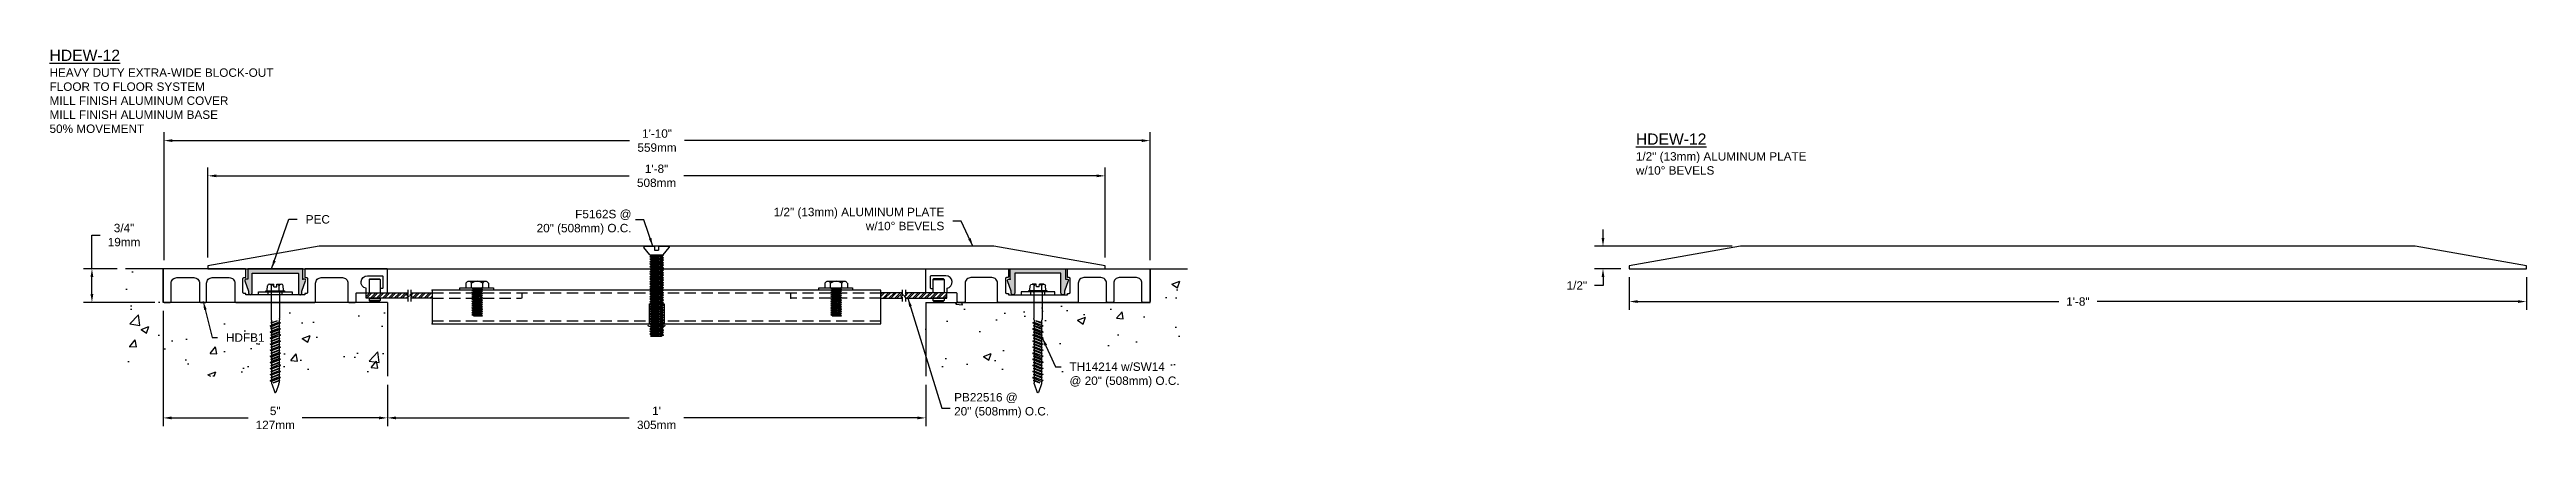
# Model space of a CAD drawing. Extents: x -5.8 to 49.4, y -1.9 to 6.6.
import ezdxf

# ---------------------------------------------------------------- set-up
doc = ezdxf.new("R2010")
doc.units = 0
doc.header["$MEASUREMENT"] = 0
doc.linetypes.add('HIDDEN', pattern=[0.375, 0.25, -0.125])
doc.layers.get('0').update_dxf_attribs({"linetype": 'CONTINUOUS'})
doc.layers.get('DEFPOINTS').update_dxf_attribs({"linetype": 'CONTINUOUS'})
for name, color, linetype in [('ANCHORS', 4, 'CONTINUOUS'), ('CONDITIONS', 1, 'CONTINUOUS'), ('DIMENSIONS', 3, 'CONTINUOUS'), ('FILLERS', 2, 'CONTINUOUS'), ('METALS', 7, 'CONTINUOUS'), ('TEXT', 2, 'CONTINUOUS')]:
    doc.layers.add(name, color=color, linetype=linetype)
doc.styles.add('ARIAL', font='ARIAL.TTF')
doc.dimstyles.new('ARIAL', dxfattribs={"dimtxt": 0.1875, "dimasz": 0.1875, "dimexe": 0.1875, "dimexo": 0.1875, "dimgap": 0.1875, "dimtad": 0, "dimtih": 1, "dimtoh": 1, "dimdec": 4, "dimzin": 0, "dimtxsty": 'ARIAL', "dimcen": 0.1875, "dimazin": 3, "dimtfac": 1, "dimtdec": 4, "dimtofl": 0, "dimtmove": 0, "dimatfit": 3, "dimtolj": 1, "dimtzin": 0})

msp = doc.modelspace()

# ---------------------------------------------------------------- texts
at = {"layer": 'TEXT', "char_height": 0.25, "width": 5.5, "attachment_point": 1, "style": 'ARIAL'}
for s, insert in [('{\\LHDEW-12\\P\\H0.75x;\\lHEAVY DUTY EXTRA-WIDE BLOCK-OUT\\PFLOOR TO FLOOR SYSTEM\\PMILL FINISH ALUMINUM COVER\\PMILL FINISH ALUMINUM BASE\\P50% MOVEMENT}', (-5.78817, 6.61302)), ('{\\LHDEW-12\\P\\H0.75x;\\l1/2" (13mm) ALUMINUM PLATE\\Pw/10%%D BEVELS}', (29.57505, 4.74561))]:
    msp.add_mtext(s, dxfattribs=dict(at, insert=insert))
at = {"layer": 'TEXT', "char_height": 0.1875, "style": 'ARIAL'}
for s, insert, attachment_point in [('\\A1;PEC', (-0.07677, 2.92646), 1), ('F5162S @\\P20" (508mm) O.C.', (7.18583, 2.76537), 6), ('1/2" (13mm) ALUMINUM PLATE\\Pw/10%%D BEVELS', (14.15835, 2.83913), 6), ('\\A1;HDFB1', (-1.85484, 0.29091), 1), ('\\A1;TH14214 w/SW14\\P@ 20" (508mm) O.C.', (16.94904, -0.35826), 1), ('PB22516 @\\P20" (508mm) O.C.', (14.37759, -1.31737), 4)]:
    msp.add_mtext(s, dxfattribs=dict(at, insert=insert, attachment_point=attachment_point))

# ---------------------------------------------------------------- blocks, each defined once
blk = doc.blocks.new('*D5')
at = {"layer": 'DEFPOINTS', "color": 0}
for p in [(1.744, -0.666), (13.744, -0.666), (13.744, -1.593)]:
    blk.add_point(p, dxfattribs=at)
at = {"layer": 'DIMENSIONS', "color": 0}
for p, q in [((1.744, -0.854), (1.744, -1.781)), ((13.744, -0.854), (13.744, -1.781)), ((1.932, -1.593), (7.134, -1.593)), ((13.557, -1.593), (8.355, -1.593))]:
    blk.add_line(p, q, dxfattribs=at)
for points in [[(1.932, -1.562), (1.932, -1.625), (1.744, -1.593)], [(13.557, -1.562), (13.557, -1.625), (13.744, -1.593)]]:
    blk.add_solid(points, dxfattribs=at)
at = {"layer": 'DIMENSIONS', "color": 0, "insert": (7.744, -1.593), "char_height": 0.1875, "attachment_point": 5, "style": 'ARIAL'}
blk.add_mtext("\\A1;1'\\P305mm", dxfattribs=at)
blk = doc.blocks.new('HDFB1')
blk.add_lwpolyline([(-1.82, -18.863), (-1.82, -19.023, 0.414214), (-1.8, -19.043), (-1.778, -19.043, -0.414214), (-1.758, -19.063), (-1.758, -19.373, -0.414214), (-1.778, -19.393), (-1.82, -19.393), (-1.82, -19.423), (-3.135, -19.423), (-3.135, -19.393), (-3.178, -19.393, -0.414214), (-3.198, -19.373), (-3.198, -19.063, -0.414214), (-3.178, -19.043), (-3.155, -19.043, 0.414214), (-3.135, -19.023), (-3.135, -18.863, 0.414214), (-3.155, -18.843), (-4.958, -18.843, 0.414214), (-4.978, -18.863), (-4.978, -19.573, 0.414214), (-4.958, -19.593), (-4.818, -19.593, 0.414214), (-4.798, -19.573), (-4.798, -19.168, -0.414214), (-4.673, -19.043), (-4.293, -19.043, -0.414214), (-4.168, -19.168), (-4.168, -19.573, 0.414214), (-4.148, -19.593), (-4.028, -19.593, 0.414214), (-4.008, -19.573), (-4.008, -19.168, -0.414214), (-3.883, -19.043), (-3.503, -19.043, -0.414214), (-3.378, -19.168), (-3.378, -19.573, 0.414214), (-3.358, -19.593), (-1.598, -19.593, 0.414214), (-1.578, -19.573), (-1.578, -19.168, -0.414214), (-1.453, -19.043), (-0.983, -19.043, -0.414214), (-0.858, -19.168), (-0.858, -19.573, 0.414214), (-0.838, -19.593), (-0.698, -19.593, 0.414214), (-0.678, -19.573), (-0.678, -19.403, -0.414214), (-0.658, -19.383), (-0.473, -19.383, 0.414214), (-0.453, -19.363), (-0.453, -19.28, -0.905726), (-0.425, -19.003), (-0.098, -19.003, -0.414214), (-0.078, -19.023), (-0.078, -19.263, -0.414214), (-0.098, -19.283), (-0.138, -19.283), (-0.138, -19.383), (0.002, -19.383, 0.414214), (0.022, -19.363), (0.022, -18.863, 0.414214), (0.002, -18.843), (-1.8, -18.843, 0.414214)], format="xyb", close=True)
blk = doc.blocks.new('TH14214')
for p, q in [((-0.209, 0), (-0.209, 0.025)), ((-0.209, 0.025), (0.209, 0.025)), ((-0.209, 0), (0.209, 0)), ((-0.18, 0.039), (-0.172, 0.133)), ((-0.129, 0.17), (-0.036, 0.17)), ((-0.086, 0.025), (-0.086, 0.133)), ((-0.031, 0.11), (-0.036, 0.17)), ((-0.031, 0.11), (0.031, 0.11)), ((0.031, 0.11), (0.036, 0.17)), ((0.036, 0.17), (0.129, 0.17)), ((0.086, 0.025), (0.086, 0.133)), ((0.18, 0.039), (0.172, 0.133)), ((0.209, 0.025), (0.209, 0)), ((-0.093, -0.015), (-0.093, -0.597)), ((0.093, -0.015), (0.093, -0.597)), ((-0.115, -0.76), (0.115, -0.693)), ((-0.115, -0.76), (-0.083, -0.743)), ((-0.115, -0.76), (-0.083, -0.778)), ((-0.115, -0.896), (0.115, -0.828)), ((-0.115, -0.896), (-0.083, -0.879)), ((-0.115, -0.896), (-0.083, -0.913)), ((-0.115, -1.031), (0.115, -0.964)), ((-0.115, -1.031), (-0.083, -1.014)), ((-0.115, -1.031), (-0.083, -1.048)), ((-0.115, -1.167), (0.115, -1.099)), ((-0.098, -0.693), (0.043, -0.644)), ((-0.098, -0.693), (-0.083, -0.684)), ((-0.098, -0.693), (-0.083, -0.701)), ((-0.098, -0.828), (0.098, -0.76)), ((-0.098, -0.828), (-0.083, -0.82)), ((-0.098, -0.828), (-0.083, -0.836)), ((-0.098, -0.964), (0.098, -0.896)), ((-0.098, -0.964), (-0.083, -0.955)), ((-0.098, -0.964), (-0.083, -0.972)), ((-0.098, -1.099), (0.098, -1.031)), ((-0.098, -1.099), (-0.083, -1.091)), ((-0.098, -1.099), (-0.083, -1.107)), ((-0.092, -0.61), (-0.084, -0.645)), ((-0.083, -0.684), (0.043, -0.644)), ((0.043, -0.644), (-0.083, -0.701)), ((-0.083, -0.658), (-0.083, -0.684)), ((0.083, -0.675), (-0.083, -0.743)), ((-0.083, -0.701), (-0.083, -0.743)), ((0.083, -0.71), (-0.083, -0.778)), ((-0.083, -0.82), (0.083, -0.752)), ((0.083, -0.769), (-0.083, -0.836)), ((-0.083, -0.778), (-0.083, -0.82)), ((0.083, -0.811), (-0.083, -0.879)), ((-0.083, -0.836), (-0.083, -0.879)), ((0.083, -0.845), (-0.083, -0.913)), ((-0.083, -0.955), (0.083, -0.888)), ((0.083, -0.904), (-0.083, -0.972)), ((-0.083, -0.913), (-0.083, -0.955)), ((0.083, -0.946), (-0.083, -1.014)), ((-0.083, -0.972), (-0.083, -1.014)), ((0.083, -0.981), (-0.083, -1.048)), ((-0.083, -1.091), (0.083, -1.023)), ((0.083, -1.039), (-0.083, -1.107)), ((-0.083, -1.048), (-0.083, -1.091)), ((0.083, -1.082), (-0.083, -1.149)), ((0.083, -0.658), (0.083, -0.675)), ((0.115, -0.693), (0.083, -0.675)), ((0.115, -0.693), (0.083, -0.71)), ((0.083, -0.71), (0.083, -0.752)), ((0.098, -0.76), (0.083, -0.752)), ((0.098, -0.76), (0.083, -0.769)), ((0.083, -0.769), (0.083, -0.811)), ((0.115, -0.828), (0.083, -0.811)), ((0.115, -0.828), (0.083, -0.845)), ((0.083, -0.845), (0.083, -0.888)), ((0.098, -0.896), (0.083, -0.888)), ((0.098, -0.896), (0.083, -0.904)), ((0.083, -0.904), (0.083, -0.946)), ((0.115, -0.964), (0.083, -0.946)), ((0.115, -0.964), (0.083, -0.981)), ((0.083, -0.981), (0.083, -1.023)), ((0.098, -1.031), (0.083, -1.023)), ((0.098, -1.031), (0.083, -1.039)), ((0.083, -1.039), (0.083, -1.082)), ((0.115, -1.099), (0.083, -1.082)), ((0.115, -1.099), (0.083, -1.116)), ((0.092, -0.61), (0.084, -0.645)), ((-0.115, -1.167), (-0.083, -1.149)), ((-0.115, -1.167), (-0.083, -1.184)), ((-0.115, -1.302), (0.115, -1.234)), ((-0.115, -1.302), (-0.083, -1.285)), ((-0.115, -1.302), (-0.083, -1.319)), ((-0.115, -1.437), (0.115, -1.37)), ((-0.115, -1.437), (-0.083, -1.42)), ((-0.115, -1.437), (-0.083, -1.455)), ((-0.115, -1.573), (0.115, -1.505)), ((-0.115, -1.573), (-0.083, -1.556)), ((-0.115, -1.573), (-0.083, -1.59)), ((-0.115, -1.708), (0.115, -1.641)), ((-0.098, -1.234), (0.098, -1.167)), ((-0.098, -1.234), (-0.083, -1.226)), ((-0.098, -1.234), (-0.083, -1.243)), ((-0.098, -1.37), (0.098, -1.302)), ((-0.098, -1.37), (-0.083, -1.362)), ((-0.098, -1.37), (-0.083, -1.378)), ((-0.098, -1.505), (0.098, -1.437)), ((-0.098, -1.505), (-0.083, -1.497)), ((-0.098, -1.505), (-0.083, -1.513)), ((-0.098, -1.641), (0.098, -1.573)), ((-0.098, -1.641), (-0.083, -1.632)), ((-0.098, -1.641), (-0.083, -1.649)), ((-0.083, -1.107), (-0.083, -1.149)), ((0.083, -1.116), (-0.083, -1.184)), ((-0.083, -1.226), (0.083, -1.158)), ((0.083, -1.175), (-0.083, -1.243)), ((-0.083, -1.184), (-0.083, -1.226)), ((0.083, -1.217), (-0.083, -1.285)), ((-0.083, -1.243), (-0.083, -1.285)), ((0.083, -1.252), (-0.083, -1.319)), ((-0.083, -1.362), (0.083, -1.294)), ((0.083, -1.31), (-0.083, -1.378)), ((-0.083, -1.319), (-0.083, -1.362)), ((0.083, -1.353), (-0.083, -1.42)), ((-0.083, -1.378), (-0.083, -1.42)), ((0.083, -1.387), (-0.083, -1.455)), ((-0.083, -1.497), (0.083, -1.429)), ((0.083, -1.446), (-0.083, -1.513)), ((-0.083, -1.455), (-0.083, -1.497)), ((0.083, -1.488), (-0.083, -1.556)), ((-0.083, -1.513), (-0.083, -1.556)), ((0.083, -1.522), (-0.083, -1.59)), ((-0.083, -1.632), (0.083, -1.565)), ((0.083, -1.581), (-0.083, -1.649)), ((-0.083, -1.59), (-0.083, -1.632)), ((0.083, -1.623), (-0.083, -1.691)), ((-0.083, -1.649), (-0.083, -1.691)), ((0.083, -1.116), (0.083, -1.158)), ((0.098, -1.167), (0.083, -1.158)), ((0.098, -1.167), (0.083, -1.175)), ((0.083, -1.175), (0.083, -1.217)), ((0.115, -1.234), (0.083, -1.217)), ((0.115, -1.234), (0.083, -1.252)), ((0.083, -1.252), (0.083, -1.294)), ((0.098, -1.302), (0.083, -1.294)), ((0.098, -1.302), (0.083, -1.31)), ((0.083, -1.31), (0.083, -1.353)), ((0.115, -1.37), (0.083, -1.353)), ((0.115, -1.37), (0.083, -1.387)), ((0.083, -1.387), (0.083, -1.429)), ((0.098, -1.437), (0.083, -1.429)), ((0.098, -1.437), (0.083, -1.446)), ((0.083, -1.446), (0.083, -1.488)), ((0.115, -1.505), (0.083, -1.488)), ((0.115, -1.505), (0.083, -1.522)), ((0.083, -1.522), (0.083, -1.565)), ((0.098, -1.573), (0.083, -1.565)), ((0.098, -1.573), (0.083, -1.581)), ((0.083, -1.581), (0.083, -1.623)), ((0.115, -1.641), (0.083, -1.623)), ((0.115, -1.641), (0.083, -1.658)), ((-0.115, -1.708), (-0.083, -1.691)), ((-0.115, -1.708), (-0.083, -1.726)), ((-0.115, -1.844), (0.115, -1.776)), ((-0.115, -1.844), (-0.083, -1.827)), ((-0.115, -1.844), (-0.083, -1.861)), ((-0.115, -1.979), (0.115, -1.911)), ((-0.115, -1.979), (-0.083, -1.962)), ((-0.115, -1.979), (-0.083, -1.996)), ((-0.098, -1.776), (0.098, -1.708)), ((-0.098, -1.776), (-0.083, -1.768)), ((-0.098, -1.776), (-0.083, -1.784)), ((-0.098, -1.911), (0.098, -1.844)), ((-0.098, -1.911), (-0.083, -1.903)), ((-0.098, -1.911), (-0.083, -1.92)), ((0.083, -1.658), (-0.083, -1.726)), ((-0.083, -1.768), (0.083, -1.7)), ((0.083, -1.717), (-0.083, -1.784)), ((-0.083, -1.726), (-0.083, -1.768)), ((0.083, -1.759), (-0.083, -1.827)), ((-0.083, -1.784), (-0.083, -1.827)), ((0.083, -1.793), (-0.083, -1.861)), ((-0.083, -1.903), (0.083, -1.836)), ((0.083, -1.852), (-0.083, -1.92)), ((-0.083, -1.861), (-0.083, -1.903)), ((0.083, -1.894), (-0.083, -1.962)), ((-0.083, -1.92), (-0.083, -1.962)), ((0.083, -1.929), (-0.083, -1.996)), ((-0.083, -1.996), (-0.083, -2.031)), ((-0.08, -2.051), (-0.013, -2.242)), ((-0.045, -2.028), (0.083, -1.971)), ((-0.045, -2.028), (0.098, -1.979)), ((0.083, -1.987), (-0.045, -2.028)), ((0.08, -2.051), (0.013, -2.242)), ((0.083, -1.658), (0.083, -1.7)), ((0.098, -1.708), (0.083, -1.7)), ((0.098, -1.708), (0.083, -1.717)), ((0.083, -1.717), (0.083, -1.759)), ((0.115, -1.776), (0.083, -1.759)), ((0.115, -1.776), (0.083, -1.793)), ((0.083, -1.793), (0.083, -1.836)), ((0.098, -1.844), (0.083, -1.836)), ((0.098, -1.844), (0.083, -1.852)), ((0.083, -1.852), (0.083, -1.894)), ((0.115, -1.911), (0.083, -1.894)), ((0.115, -1.911), (0.083, -1.929)), ((0.083, -1.929), (0.083, -1.971)), ((0.098, -1.979), (0.083, -1.971)), ((0.098, -1.979), (0.083, -1.987)), ((0.083, -1.987), (0.083, -2.031))]:
    blk.add_line(p, q)
for centre, radius, start, end in [((-0.195, 0.04), 0.015, 270, 355), ((-0.129, 0.126), 0.0436, 9.285, 170.715), ((0, 0.051), 0.119, 107.4215, 136.0407), ((0, 0.051), 0.119, 43.9593, 72.5785), ((0.129, 0.126), 0.0436, 9.285, 170.715), ((0.195, 0.04), 0.015, 185, 270), ((-0.108, -0.015), 0.0147, 0, 90), ((0.108, -0.015), 0.0147, 90, 180), ((-0.031, -0.597), 0.062, 180, 191.9357), ((-0.145, -0.658), 0.062, 0, 11.9357), ((0.145, -0.658), 0.062, 168.0643, 180), ((0.031, -0.597), 0.062, 348.0643, 0), ((-0.021, -2.031), 0.062, 180, 199.3058), ((0.021, -2.031), 0.062, 340.6942, 0), ((0, -2.236), 0.0141, 204.1001, 335.8999)]:
    blk.add_arc(centre, radius, start, end)
blk = doc.blocks.new('SW14')
at = {"linetype": 'HIDDEN', "ltscale": 0.0625}
for p, q in [((7.127, 2.464), (7.192, 2.464)), ((7.127, 2.151), (7.192, 2.151))]:
    blk.add_line(p, q, dxfattribs=at)
blk.add_lwpolyline([(7.127, 1.932), (7.127, 2.682), (7.192, 2.682), (7.192, 1.932)], close=True)
blk = doc.blocks.new('PEC')
blk.add_hatch(color=256).paths.add_polyline_path([(1.12, -0.1, -0.414214), (1.13, -0.11), (1.13, -0.535, 1.107244), (1.21, -0.537), (1.21, -0.499), (1.292, -0.272, 0.519158), (1.262, -0.23), (1.23, -0.23), (1.23, 0), (0, 0), (0, -0.231), (-0.034, -0.231, 0.519182), (-0.063, -0.272), (0.019, -0.499), (0.019, -0.54, 0.991525), (0.1, -0.541), (0.1, -0.11, -0.414214), (0.11, -0.1)])
blk.add_lwpolyline([(0.1, -0.539), (0.1, -0.11, -0.414214), (0.11, -0.1), (1.12, -0.1, -0.414214), (1.13, -0.11), (1.13, -0.535, 1.107244), (1.21, -0.537), (1.21, -0.499), (1.292, -0.272, 0.519158), (1.262, -0.23), (1.23, -0.23), (1.23, 0), (0, 0), (0, -0.231), (-0.034, -0.231, 0.519158), (-0.063, -0.272), (0.019, -0.499), (0.019, -0.54, 1.008547), (0.1, -0.539)], format="xyb")
at = {"color": 0, "linetype": 'BYBLOCK'}
for p in [(1.23, -0.23), (1.169, -0.58)]:
    blk.add_point(p, dxfattribs=at)
blk = doc.blocks.new('*D10')
at = {"layer": 'DEFPOINTS', "color": 0}
for p in [(-3.256, 0.982), (1.744, -0.666), (1.744, -1.593)]:
    blk.add_point(p, dxfattribs=at)
at = {"layer": 'DIMENSIONS', "color": 0}
for p, q in [((-3.256, 0.795), (-3.256, -1.781)), ((1.744, -0.854), (1.744, -1.781)), ((-3.068, -1.593), (-1.357, -1.593)), ((1.557, -1.593), (-0.154, -1.593))]:
    blk.add_line(p, q, dxfattribs=at)
for points in [[(-3.068, -1.562), (-3.068, -1.625), (-3.256, -1.593)], [(1.557, -1.562), (1.557, -1.625), (1.744, -1.593)]]:
    blk.add_solid(points, dxfattribs=at)
at = {"layer": 'DIMENSIONS', "color": 0, "insert": (-0.756, -1.593), "char_height": 0.1875, "attachment_point": 5, "style": 'ARIAL'}
blk.add_mtext('\\A1;5"\\P127mm', dxfattribs=at)
blk = doc.blocks.new('*D11')
at = {"layer": 'DEFPOINTS', "color": 0}
for p in [(17.744, 3.802), (-2.256, 1.795), (17.744, 1.795)]:
    blk.add_point(p, dxfattribs=at)
at = {"layer": 'DIMENSIONS', "color": 0}
for p, q in [((-2.256, 1.982), (-2.256, 3.99)), ((17.744, 1.982), (17.744, 3.99)), ((-2.068, 3.802), (7.134, 3.802)), ((17.557, 3.802), (8.355, 3.802))]:
    blk.add_line(p, q, dxfattribs=at)
for points in [[(-2.068, 3.833), (-2.068, 3.771), (-2.256, 3.802)], [(17.557, 3.833), (17.557, 3.771), (17.744, 3.802)]]:
    blk.add_solid(points, dxfattribs=at)
at = {"layer": 'DIMENSIONS', "color": 0, "insert": (7.744, 3.802), "char_height": 0.1875, "attachment_point": 5, "style": 'ARIAL'}
blk.add_mtext('\\A1;1\'-8"\\P508mm', dxfattribs=at)
blk = doc.blocks.new('*D12')
at = {"layer": 'DEFPOINTS', "color": 0}
for p in [(-3.236, 4.587), (-3.236, 1.732), (18.744, 1.732)]:
    blk.add_point(p, dxfattribs=at)
at = {"layer": 'DIMENSIONS', "color": 0}
for p, q in [((-3.236, 1.92), (-3.236, 4.774)), ((-3.048, 4.587), (7.144, 4.587)), ((18.557, 4.587), (8.365, 4.587)), ((18.744, 1.92), (18.744, 4.774))]:
    blk.add_line(p, q, dxfattribs=at)
for points in [[(-3.048, 4.618), (-3.048, 4.555), (-3.236, 4.587)], [(18.557, 4.618), (18.557, 4.555), (18.744, 4.587)]]:
    blk.add_solid(points, dxfattribs=at)
at = {"layer": 'DIMENSIONS', "color": 0, "insert": (7.754, 4.587), "char_height": 0.1875, "attachment_point": 5, "style": 'ARIAL'}
blk.add_mtext('\\A1;1\'-10"\\P559mm', dxfattribs=at)
blk = doc.blocks.new('*D13')
at = {"layer": 'DEFPOINTS', "color": 0}
for p in [(-4.092, 1.732), (-4.843, 0.982), (-3.256, 0.982)]:
    blk.add_point(p, dxfattribs=at)
at = {"layer": 'DIMENSIONS', "color": 0}
for p, q in [((-4.843, 1.732), (-4.843, 2.481)), ((-4.843, 2.481), (-4.656, 2.481)), ((-4.28, 1.732), (-5.031, 1.732)), ((-4.843, 1.17), (-4.843, 1.545)), ((-3.443, 0.982), (-5.031, 0.982))]:
    blk.add_line(p, q, dxfattribs=at)
for points in [[(-4.875, 1.545), (-4.812, 1.545), (-4.843, 1.732)], [(-4.875, 1.17), (-4.812, 1.17), (-4.843, 0.982)]]:
    blk.add_solid(points, dxfattribs=at)
at = {"layer": 'DIMENSIONS', "color": 0, "insert": (-4.127, 2.481), "char_height": 0.1875, "attachment_point": 5, "style": 'ARIAL'}
blk.add_mtext('\\A1;3/4"\\P19mm', dxfattribs=at)
blk = doc.blocks.new('PIN')
for p, q in [((-0.16, 0.17), (-0.145, 0.185)), ((-0.16, 0.17), (0.09, 0.17)), ((-0.16, 0.17), (-0.16, -0.128)), ((0.075, 0.185), (-0.145, 0.185)), ((0.075, 0.185), (0.09, 0.17)), ((0.09, 0.17), (0.09, -0.128)), ((0.09, -0.128), (-0.16, -0.128)), ((0.09, -0.248), (-0.16, -0.248)), ((-0.16, -0.248), (-0.16, -0.295)), ((-0.16, -0.295), (0.09, -0.295)), ((-0.16, -0.295), (-0.145, -0.31)), ((-0.145, -0.31), (0.075, -0.31)), ((0.09, -0.295), (0.075, -0.31)), ((0.09, -0.248), (0.09, -0.295))]:
    blk.add_line(p, q)
blk = doc.blocks.new('H1458S')
for p, q in [((-0.25, 0.104), (-0.25, 0)), ((-0.25, 0), (0.25, 0)), ((-0.188, 0.144), (0.187, 0.144)), ((-0.125, 0), (-0.125, 0.104)), ((-0.119, 0), (-0.085, -0.02)), ((-0.085, -0.02), (0.048, 0)), ((0.125, 0), (0.125, 0.104)), ((0.25, 0.104), (0.25, 0)), ((-0.119, -0.05), (0.119, -0.025)), ((-0.119, -0.05), (-0.085, -0.03)), ((-0.119, -0.05), (-0.085, -0.07)), ((-0.119, -0.1), (0.119, -0.075)), ((-0.119, -0.1), (-0.085, -0.08)), ((-0.119, -0.1), (-0.085, -0.12)), ((-0.119, -0.15), (0.119, -0.125)), ((-0.119, -0.15), (-0.085, -0.13)), ((-0.119, -0.15), (-0.085, -0.17)), ((-0.119, -0.2), (0.119, -0.175)), ((-0.119, -0.2), (-0.085, -0.18)), ((-0.119, -0.2), (-0.085, -0.22)), ((-0.119, -0.25), (0.119, -0.225)), ((-0.119, -0.25), (-0.085, -0.23)), ((-0.119, -0.25), (-0.085, -0.27)), ((-0.119, -0.3), (0.119, -0.275)), ((-0.119, -0.3), (-0.085, -0.28)), ((-0.119, -0.3), (-0.085, -0.32)), ((-0.119, -0.35), (0.119, -0.325)), ((-0.119, -0.35), (-0.085, -0.33)), ((-0.119, -0.35), (-0.085, -0.37)), ((-0.119, -0.4), (0.119, -0.375)), ((-0.119, -0.4), (-0.085, -0.38)), ((-0.119, -0.4), (-0.085, -0.42)), ((-0.119, -0.45), (0.119, -0.425)), ((-0.119, -0.45), (-0.085, -0.43)), ((-0.119, -0.45), (-0.085, -0.47)), ((-0.119, -0.5), (0.119, -0.475)), ((-0.119, -0.5), (-0.085, -0.48)), ((-0.119, -0.5), (-0.085, -0.52)), ((-0.119, -0.55), (0.119, -0.525)), ((-0.119, -0.55), (-0.085, -0.53)), ((-0.119, -0.55), (-0.085, -0.57)), ((-0.085, -0.03), (0.085, -0.005)), ((-0.085, -0.02), (-0.085, -0.03)), ((-0.085, -0.07), (0.085, -0.045)), ((-0.085, -0.08), (0.085, -0.055)), ((-0.085, -0.07), (-0.085, -0.08)), ((-0.085, -0.12), (0.085, -0.095)), ((-0.085, -0.13), (0.085, -0.105)), ((-0.085, -0.12), (-0.085, -0.13)), ((-0.085, -0.17), (0.085, -0.145)), ((-0.085, -0.18), (0.085, -0.155)), ((-0.085, -0.17), (-0.085, -0.18)), ((-0.085, -0.22), (0.085, -0.195)), ((-0.085, -0.23), (0.085, -0.205)), ((-0.085, -0.22), (-0.085, -0.23)), ((-0.085, -0.27), (0.085, -0.245)), ((-0.085, -0.28), (0.085, -0.255)), ((-0.085, -0.27), (-0.085, -0.28)), ((-0.085, -0.32), (0.085, -0.295)), ((-0.085, -0.33), (0.085, -0.305)), ((-0.085, -0.32), (-0.085, -0.33)), ((-0.085, -0.37), (0.085, -0.345)), ((-0.085, -0.38), (0.085, -0.355)), ((-0.085, -0.37), (-0.085, -0.38)), ((-0.085, -0.42), (0.085, -0.395)), ((-0.085, -0.43), (0.085, -0.405)), ((-0.085, -0.42), (-0.085, -0.43)), ((-0.085, -0.47), (0.085, -0.445)), ((-0.085, -0.48), (0.085, -0.455)), ((-0.085, -0.47), (-0.085, -0.48)), ((-0.085, -0.52), (0.085, -0.495)), ((-0.085, -0.53), (0.085, -0.505)), ((-0.085, -0.52), (-0.085, -0.53)), ((-0.085, -0.57), (0.085, -0.545)), ((0.094, 0), (0.085, -0.005)), ((0.119, -0.025), (0.085, -0.005)), ((0.119, -0.025), (0.085, -0.045)), ((0.085, -0.045), (0.085, -0.055)), ((0.119, -0.075), (0.085, -0.055)), ((0.119, -0.075), (0.085, -0.095)), ((0.085, -0.095), (0.085, -0.105)), ((0.119, -0.125), (0.085, -0.105)), ((0.119, -0.125), (0.085, -0.145)), ((0.085, -0.145), (0.085, -0.155)), ((0.119, -0.175), (0.085, -0.155)), ((0.119, -0.175), (0.085, -0.195)), ((0.085, -0.195), (0.085, -0.205)), ((0.119, -0.225), (0.085, -0.205)), ((0.119, -0.225), (0.085, -0.245)), ((0.085, -0.245), (0.085, -0.255)), ((0.119, -0.275), (0.085, -0.255)), ((0.119, -0.275), (0.085, -0.295)), ((0.085, -0.295), (0.085, -0.305)), ((0.119, -0.325), (0.085, -0.305)), ((0.119, -0.325), (0.085, -0.345)), ((0.085, -0.345), (0.085, -0.355)), ((0.119, -0.375), (0.085, -0.355)), ((0.119, -0.375), (0.085, -0.395)), ((0.085, -0.395), (0.085, -0.405)), ((0.119, -0.425), (0.085, -0.405)), ((0.119, -0.425), (0.085, -0.445)), ((0.085, -0.445), (0.085, -0.455)), ((0.119, -0.475), (0.085, -0.455)), ((0.119, -0.475), (0.085, -0.495)), ((0.085, -0.495), (0.085, -0.505)), ((0.119, -0.525), (0.085, -0.505)), ((0.119, -0.525), (0.085, -0.545)), ((0.085, -0.545), (0.085, -0.555)), ((-0.119, -0.6), (0.119, -0.575)), ((-0.119, -0.6), (-0.085, -0.58)), ((-0.119, -0.6), (-0.085, -0.62)), ((-0.085, -0.58), (0.085, -0.555)), ((-0.085, -0.57), (-0.085, -0.58)), ((-0.085, -0.62), (0.085, -0.595)), ((-0.085, -0.62), (-0.085, -0.625)), ((-0.085, -0.625), (0.119, -0.625)), ((-0.048, -0.625), (0.085, -0.605)), ((0.119, -0.575), (0.085, -0.555)), ((0.119, -0.575), (0.085, -0.595)), ((0.085, -0.595), (0.085, -0.605)), ((0.119, -0.625), (0.085, -0.605))]:
    blk.add_line(p, q)
for centre, radius, start, end in [((-0.188, 0.075), 0.0688, 24.7615, 155.2385), ((0, -0.071), 0.215, 54.5107, 125.4893), ((0.187, 0.075), 0.0688, 24.7615, 155.2385)]:
    blk.add_arc(centre, radius, start, end)
blk = doc.blocks.new('RIVNUT')
for p, q in [((-0.143, 0.381), (-0.143, -0.063)), ((-0.143, 0.381), (0.189, 0.381)), ((0.189, 0.381), (0.189, -0.063)), ((-0.144, -0.119), (0.191, -0.119)), ((-0.143, -0.063), (0.189, -0.063))]:
    blk.add_line(p, q)
for centre, start, end in [((-0.143, -0.091), 90, 267.037), ((0.189, -0.091), 272.963, 90)]:
    blk.add_arc(centre, 0.028, start, end)
blk = doc.blocks.new('PB20516')
h = blk.add_hatch()
h.set_pattern_fill('ANSI32', color=256, scale=0.25, style=0)
h.set_pattern_definition([(45, (-9.74899, -7.79053), (-0.0662913, 0.0662913), []), (45, (-9.7048, -7.79053), (-0.0662913, 0.0662913), [])])
h.paths.add_polyline_path([(-4.983, 1.258), (-4.983, 1.227), (-5.012, 1.208), (-4.954, 1.186), (-4.983, 1.167), (-4.983, 1.138), (-4.507, 1.138), (-4.507, 1.258)])
h.paths.add_polyline_path([(-5.98, 1.258), (-5.98, 1.138), (-5.053, 1.138), (-5.053, 1.167), (-5.024, 1.186), (-5.082, 1.208), (-5.053, 1.227), (-5.053, 1.258)])
h = blk.add_hatch()
h.set_pattern_fill('ANSI32', color=256, scale=0.25, style=0)
h.set_pattern_definition([(45, (-5.74899, -7.79053), (-0.06629126, 0.06629126), []), (45, (-5.7048, -7.79053), (-0.06629126, 0.06629126), [])])
h.paths.add_polyline_path([(6.965, 1.138), (6.965, 1.258), (6.038, 1.258), (6.038, 1.227), (6.067, 1.208), (6.009, 1.186), (6.038, 1.167), (6.038, 1.138)])
h.paths.add_polyline_path([(5.492, 1.258), (5.492, 1.138), (5.968, 1.138), (5.968, 1.167), (5.939, 1.186), (5.997, 1.208), (5.968, 1.227), (5.968, 1.258)])
at = {"linetype": 'HIDDEN'}
for p, q in [((-4.507, 1.258), (5.492, 1.258)), ((-4.507, 1.138), (-2.516, 1.138)), ((-2.503, 1.138), (-2.503, 1.258)), ((3.488, 1.138), (3.488, 1.258)), ((5.492, 1.138), (3.488, 1.138)), ((-4.507, 0.633), (5.492, 0.633))]:
    blk.add_line(p, q, dxfattribs=at)
blk.add_line((-4.507, 0.571), (5.492, 0.571))
for points in [[(-5.053, 1.138), (-5.98, 1.138), (-5.98, 1.258), (-5.053, 1.258)], [(-5.053, 1.327), (-5.053, 1.227), (-5.082, 1.208), (-5.024, 1.186), (-5.053, 1.167), (-5.053, 1.067)], [(-4.983, 1.327), (-4.983, 1.227), (-5.012, 1.208), (-4.954, 1.186), (-4.983, 1.167), (-4.983, 1.067)], [(-4.983, 1.258), (-4.507, 1.258)], [(-4.507, 1.138), (-4.983, 1.138)], [(5.968, 1.258), (5.492, 1.258)], [(5.492, 1.138), (5.968, 1.138)], [(5.968, 1.327), (5.968, 1.227), (5.997, 1.208), (5.939, 1.186), (5.968, 1.167), (5.968, 1.067)], [(6.038, 1.327), (6.038, 1.227), (6.067, 1.208), (6.009, 1.186), (6.038, 1.167), (6.038, 1.067)], [(6.038, 1.138), (6.965, 1.138), (6.965, 1.258), (6.038, 1.258)]]:
    blk.add_lwpolyline(points)
for points in [[(5.492, 1.321), (-4.507, 1.321), (-4.507, 0.571), (5.492, 0.571)], [(-3.892, 1.321), (-3.892, 1.373), (-3.142, 1.373), (-3.142, 1.321)], [(4.11, 1.321), (4.11, 1.373), (4.86, 1.373), (4.86, 1.321)]]:
    blk.add_lwpolyline(points, close=True)
at = {"linetype": 'BYBLOCK'}
for p in [(-4.507, 1.321), (-4.507, 0.57)]:
    blk.add_point(p, dxfattribs=at)
at = {"linetype": 'HIDDEN'}
blk.add_point((3.488, 1.138), dxfattribs=at)
at = {"xscale": -1}
blk.add_blockref('PIN', (-5.828, 1.386), dxfattribs=at)
for name, p in [('H1458S', (-3.507, 1.373)), ('H1458S', (4.495, 1.373)), ('PIN', (6.812, 1.386)), ('RIVNUT', (0.469, 0.634))]:
    blk.add_blockref(name, p)
blk = doc.blocks.new('*D16')
at = {"layer": 'DEFPOINTS', "color": 0}
for p in [(29.428, 1.732), (49.428, 1.732), (49.428, 1)]:
    blk.add_point(p, dxfattribs=at)
at = {"layer": 'DIMENSIONS', "color": 0}
for p, q in [((29.428, 1.545), (29.428, 0.812)), ((49.428, 1.545), (49.428, 0.812)), ((29.616, 1), (39, 1)), ((49.241, 1), (39.856, 1))]:
    blk.add_line(p, q, dxfattribs=at)
for points in [[(29.616, 1.031), (29.616, 0.969), (29.428, 1)], [(49.241, 1.031), (49.241, 0.969), (49.428, 1)]]:
    blk.add_solid(points, dxfattribs=at)
at = {"layer": 'DIMENSIONS', "color": 0, "insert": (39.428, 1), "char_height": 0.1875, "attachment_point": 5, "style": 'ARIAL'}
blk.add_mtext('\\A1;1\'-8"', dxfattribs=at)
blk = doc.blocks.new('*D17')
at = {"layer": 'DEFPOINTS', "color": 0}
for p in [(31.909, 2.232), (28.842, 1.732), (29.428, 1.732)]:
    blk.add_point(p, dxfattribs=at)
at = {"layer": 'DIMENSIONS', "color": 0}
for p, q in [((31.722, 2.232), (28.655, 2.232)), ((28.842, 2.42), (28.842, 2.607)), ((29.241, 1.732), (28.655, 1.732)), ((28.842, 1.357), (28.655, 1.357)), ((28.842, 1.545), (28.842, 1.357))]:
    blk.add_line(p, q, dxfattribs=at)
for points in [[(28.811, 2.42), (28.874, 2.42), (28.842, 2.232)], [(28.811, 1.545), (28.874, 1.545), (28.842, 1.732)]]:
    blk.add_solid(points, dxfattribs=at)
at = {"layer": 'DIMENSIONS', "color": 0, "insert": (28.259, 1.357), "char_height": 0.1875, "attachment_point": 5, "style": 'ARIAL'}
blk.add_mtext('\\A1;1/2"', dxfattribs=at)
blk = doc.blocks.new('F5162S')
for p, q in [((-0.148, -0.195), (-0.281, -0.031)), ((-0.267, -0.001), (-0.044, -0.001)), ((-0.149, -0.229), (0.151, -0.202)), ((-0.149, -0.229), (-0.112, -0.208)), ((-0.149, -0.229), (-0.112, -0.251)), ((-0.149, -0.285), (0.151, -0.257)), ((-0.149, -0.285), (-0.112, -0.264)), ((-0.149, -0.285), (-0.112, -0.306)), ((-0.149, -0.34), (0.151, -0.313)), ((-0.149, -0.34), (-0.112, -0.319)), ((-0.149, -0.34), (-0.112, -0.362)), ((-0.149, -0.396), (0.151, -0.368)), ((-0.149, -0.396), (-0.112, -0.375)), ((-0.149, -0.396), (-0.112, -0.417)), ((-0.149, -0.452), (0.151, -0.424)), ((-0.149, -0.452), (-0.112, -0.43)), ((-0.149, -0.452), (-0.112, -0.473)), ((-0.149, -0.507), (0.151, -0.479)), ((-0.149, -0.507), (-0.112, -0.486)), ((-0.149, -0.507), (-0.112, -0.528)), ((-0.149, -0.563), (0.151, -0.535)), ((-0.149, -0.563), (-0.112, -0.541)), ((-0.148, -0.195), (0.15, -0.195)), ((-0.112, -0.208), (-0.112, -0.195)), ((-0.112, -0.208), (-0.005, -0.195)), ((0.114, -0.223), (-0.112, -0.251)), ((-0.112, -0.264), (0.114, -0.236)), ((-0.112, -0.264), (-0.112, -0.251)), ((0.114, -0.278), (-0.112, -0.306)), ((-0.112, -0.319), (0.114, -0.291)), ((-0.112, -0.319), (-0.112, -0.306)), ((0.114, -0.334), (-0.112, -0.362)), ((-0.112, -0.375), (0.114, -0.347)), ((-0.112, -0.375), (-0.112, -0.362)), ((0.114, -0.389), (-0.112, -0.417)), ((-0.112, -0.43), (0.114, -0.403)), ((-0.112, -0.43), (-0.112, -0.417)), ((0.114, -0.445), (-0.112, -0.473)), ((-0.112, -0.486), (0.114, -0.458)), ((-0.112, -0.486), (-0.112, -0.473)), ((0.114, -0.501), (-0.112, -0.528)), ((-0.112, -0.541), (0.114, -0.514)), ((-0.112, -0.541), (-0.112, -0.528)), ((-0.044, -0.001), (-0.044, -0.086)), ((-0.044, -0.086), (0.046, -0.086)), ((0.046, -0.001), (0.046, -0.086)), ((0.046, -0.001), (0.268, -0.001)), ((0.151, -0.202), (0.114, -0.223)), ((0.114, -0.236), (0.114, -0.223)), ((0.151, -0.257), (0.114, -0.236)), ((0.151, -0.257), (0.114, -0.278)), ((0.114, -0.291), (0.114, -0.278)), ((0.151, -0.313), (0.114, -0.291)), ((0.151, -0.313), (0.114, -0.334)), ((0.114, -0.347), (0.114, -0.334)), ((0.151, -0.368), (0.114, -0.347)), ((0.151, -0.368), (0.114, -0.389)), ((0.114, -0.403), (0.114, -0.389)), ((0.151, -0.424), (0.114, -0.403)), ((0.151, -0.424), (0.114, -0.445)), ((0.114, -0.458), (0.114, -0.445)), ((0.151, -0.479), (0.114, -0.458)), ((0.151, -0.479), (0.114, -0.501)), ((0.114, -0.514), (0.114, -0.501)), ((0.151, -0.535), (0.114, -0.514)), ((0.151, -0.535), (0.114, -0.556)), ((0.151, -0.202), (0.139, -0.195)), ((0.15, -0.195), (0.283, -0.031)), ((-0.149, -0.563), (-0.112, -0.584)), ((-0.149, -0.618), (0.151, -0.59)), ((-0.149, -0.618), (-0.112, -0.597)), ((-0.149, -0.618), (-0.112, -0.639)), ((-0.149, -0.674), (0.151, -0.646)), ((-0.149, -0.674), (-0.112, -0.653)), ((-0.149, -0.674), (-0.112, -0.695)), ((-0.149, -0.729), (0.151, -0.702)), ((-0.149, -0.729), (-0.112, -0.708)), ((-0.149, -0.729), (-0.112, -0.751)), ((-0.149, -0.785), (0.151, -0.757)), ((-0.149, -0.785), (-0.112, -0.764)), ((-0.149, -0.785), (-0.112, -0.806)), ((-0.149, -0.84), (0.151, -0.813)), ((-0.149, -0.84), (-0.112, -0.819)), ((-0.149, -0.84), (-0.112, -0.862)), ((-0.149, -0.896), (0.151, -0.868)), ((-0.149, -0.896), (-0.112, -0.875)), ((-0.149, -0.896), (-0.112, -0.917)), ((-0.149, -0.952), (0.151, -0.924)), ((-0.149, -0.952), (-0.112, -0.93)), ((-0.149, -0.952), (-0.112, -0.973)), ((-0.149, -1.007), (0.151, -0.979)), ((-0.149, -1.007), (-0.112, -0.986)), ((-0.149, -1.007), (-0.112, -1.028)), ((-0.149, -1.063), (0.151, -1.035)), ((-0.149, -1.063), (-0.112, -1.041)), ((-0.149, -1.063), (-0.112, -1.084)), ((-0.149, -1.118), (0.151, -1.09)), ((-0.149, -1.118), (-0.112, -1.097)), ((0.114, -0.556), (-0.112, -0.584)), ((-0.112, -0.597), (0.114, -0.569)), ((-0.112, -0.597), (-0.112, -0.584)), ((0.114, -0.612), (-0.112, -0.639)), ((-0.112, -0.653), (0.114, -0.625)), ((-0.112, -0.653), (-0.112, -0.639)), ((0.114, -0.667), (-0.112, -0.695)), ((-0.112, -0.708), (0.114, -0.68)), ((-0.112, -0.708), (-0.112, -0.695)), ((0.114, -0.723), (-0.112, -0.751)), ((-0.112, -0.764), (0.114, -0.736)), ((-0.112, -0.764), (-0.112, -0.751)), ((0.114, -0.778), (-0.112, -0.806)), ((-0.112, -0.819), (0.114, -0.791)), ((-0.112, -0.819), (-0.112, -0.806)), ((0.114, -0.834), (-0.112, -0.862)), ((-0.112, -0.875), (0.114, -0.847)), ((-0.112, -0.875), (-0.112, -0.862)), ((0.114, -0.889), (-0.112, -0.917)), ((-0.112, -0.93), (0.114, -0.903)), ((-0.112, -0.93), (-0.112, -0.917)), ((0.114, -0.945), (-0.112, -0.973)), ((-0.112, -0.986), (0.114, -0.958)), ((-0.112, -0.986), (-0.112, -0.973)), ((0.114, -1.001), (-0.112, -1.028)), ((-0.112, -1.041), (0.114, -1.014)), ((-0.112, -1.041), (-0.112, -1.028)), ((0.114, -1.056), (-0.112, -1.084)), ((-0.112, -1.097), (0.114, -1.069)), ((-0.112, -1.097), (-0.112, -1.084)), ((0.114, -0.569), (0.114, -0.556)), ((0.151, -0.59), (0.114, -0.569)), ((0.151, -0.59), (0.114, -0.612)), ((0.114, -0.625), (0.114, -0.612)), ((0.151, -0.646), (0.114, -0.625)), ((0.151, -0.646), (0.114, -0.667)), ((0.114, -0.68), (0.114, -0.667)), ((0.151, -0.702), (0.114, -0.68)), ((0.151, -0.702), (0.114, -0.723)), ((0.114, -0.736), (0.114, -0.723)), ((0.151, -0.757), (0.114, -0.736)), ((0.151, -0.757), (0.114, -0.778)), ((0.114, -0.791), (0.114, -0.778)), ((0.151, -0.813), (0.114, -0.791)), ((0.151, -0.813), (0.114, -0.834)), ((0.114, -0.847), (0.114, -0.834)), ((0.151, -0.868), (0.114, -0.847)), ((0.151, -0.868), (0.114, -0.889)), ((0.114, -0.903), (0.114, -0.889)), ((0.151, -0.924), (0.114, -0.903)), ((0.151, -0.924), (0.114, -0.945)), ((0.114, -0.958), (0.114, -0.945)), ((0.151, -0.979), (0.114, -0.958)), ((0.151, -0.979), (0.114, -1.001)), ((0.114, -1.014), (0.114, -1.001)), ((0.151, -1.035), (0.114, -1.014)), ((0.151, -1.035), (0.114, -1.056)), ((0.114, -1.069), (0.114, -1.056)), ((0.151, -1.09), (0.114, -1.069)), ((0.151, -1.09), (0.114, -1.112)), ((-0.149, -1.118), (-0.112, -1.139)), ((-0.149, -1.174), (0.151, -1.146)), ((-0.149, -1.174), (-0.112, -1.153)), ((-0.149, -1.174), (-0.112, -1.195)), ((-0.149, -1.229), (0.151, -1.202)), ((-0.149, -1.229), (-0.112, -1.208)), ((-0.149, -1.229), (-0.112, -1.251)), ((-0.149, -1.285), (0.151, -1.257)), ((-0.149, -1.285), (-0.112, -1.264)), ((-0.149, -1.285), (-0.112, -1.306)), ((-0.149, -1.34), (0.151, -1.313)), ((-0.149, -1.34), (-0.112, -1.319)), ((-0.149, -1.34), (-0.112, -1.362)), ((-0.149, -1.396), (0.151, -1.368)), ((-0.149, -1.396), (-0.112, -1.375)), ((-0.149, -1.396), (-0.112, -1.417)), ((-0.149, -1.452), (0.151, -1.424)), ((-0.149, -1.452), (-0.112, -1.43)), ((-0.149, -1.452), (-0.112, -1.473)), ((-0.149, -1.507), (0.151, -1.479)), ((-0.149, -1.507), (-0.112, -1.486)), ((-0.149, -1.507), (-0.112, -1.528)), ((-0.149, -1.563), (0.151, -1.535)), ((-0.149, -1.563), (-0.112, -1.541)), ((-0.149, -1.563), (-0.112, -1.584)), ((-0.149, -1.618), (0.151, -1.59)), ((-0.149, -1.618), (-0.112, -1.597)), ((-0.149, -1.618), (-0.112, -1.639)), ((-0.149, -1.674), (0.151, -1.646)), ((-0.149, -1.674), (-0.112, -1.653)), ((0.114, -1.112), (-0.112, -1.139)), ((-0.112, -1.153), (0.114, -1.125)), ((-0.112, -1.153), (-0.112, -1.139)), ((0.114, -1.167), (-0.112, -1.195)), ((-0.112, -1.208), (0.114, -1.18)), ((-0.112, -1.208), (-0.112, -1.195)), ((0.114, -1.223), (-0.112, -1.251)), ((-0.112, -1.264), (0.114, -1.236)), ((-0.112, -1.264), (-0.112, -1.251)), ((0.114, -1.278), (-0.112, -1.306)), ((-0.112, -1.319), (0.114, -1.291)), ((-0.112, -1.319), (-0.112, -1.306)), ((0.114, -1.334), (-0.112, -1.362)), ((-0.112, -1.375), (0.114, -1.347)), ((-0.112, -1.375), (-0.112, -1.362)), ((0.114, -1.389), (-0.112, -1.417)), ((-0.112, -1.43), (0.114, -1.403)), ((-0.112, -1.43), (-0.112, -1.417)), ((0.114, -1.445), (-0.112, -1.473)), ((-0.112, -1.486), (0.114, -1.458)), ((-0.112, -1.486), (-0.112, -1.473)), ((0.114, -1.501), (-0.112, -1.528)), ((-0.112, -1.541), (0.114, -1.514)), ((-0.112, -1.541), (-0.112, -1.528)), ((0.114, -1.556), (-0.112, -1.584)), ((-0.112, -1.597), (0.114, -1.569)), ((-0.112, -1.597), (-0.112, -1.584)), ((0.114, -1.612), (-0.112, -1.639)), ((-0.112, -1.653), (0.114, -1.625)), ((-0.112, -1.653), (-0.112, -1.639)), ((0.114, -1.125), (0.114, -1.112)), ((0.151, -1.146), (0.114, -1.125)), ((0.151, -1.146), (0.114, -1.167)), ((0.114, -1.18), (0.114, -1.167)), ((0.151, -1.202), (0.114, -1.18)), ((0.151, -1.202), (0.114, -1.223)), ((0.114, -1.236), (0.114, -1.223)), ((0.151, -1.257), (0.114, -1.236)), ((0.151, -1.257), (0.114, -1.278)), ((0.114, -1.291), (0.114, -1.278)), ((0.151, -1.313), (0.114, -1.291)), ((0.151, -1.313), (0.114, -1.334)), ((0.114, -1.347), (0.114, -1.334)), ((0.151, -1.368), (0.114, -1.347)), ((0.151, -1.368), (0.114, -1.389)), ((0.114, -1.403), (0.114, -1.389)), ((0.151, -1.424), (0.114, -1.403)), ((0.151, -1.424), (0.114, -1.445)), ((0.114, -1.458), (0.114, -1.445)), ((0.151, -1.479), (0.114, -1.458)), ((0.151, -1.479), (0.114, -1.501)), ((0.114, -1.514), (0.114, -1.501)), ((0.151, -1.535), (0.114, -1.514)), ((0.151, -1.535), (0.114, -1.556)), ((0.114, -1.569), (0.114, -1.556)), ((0.151, -1.59), (0.114, -1.569)), ((0.151, -1.59), (0.114, -1.612)), ((0.114, -1.625), (0.114, -1.612)), ((0.151, -1.646), (0.114, -1.625)), ((0.151, -1.646), (0.114, -1.667)), ((-0.149, -1.674), (-0.112, -1.695)), ((-0.149, -1.729), (0.151, -1.702)), ((-0.149, -1.729), (-0.112, -1.708)), ((-0.149, -1.729), (-0.112, -1.751)), ((-0.149, -1.785), (0.151, -1.757)), ((-0.149, -1.785), (-0.112, -1.764)), ((-0.149, -1.785), (-0.112, -1.806)), ((-0.149, -1.84), (0.151, -1.813)), ((-0.149, -1.84), (-0.112, -1.819)), ((-0.149, -1.84), (-0.112, -1.862)), ((-0.149, -1.896), (0.151, -1.868)), ((-0.149, -1.896), (-0.112, -1.875)), ((-0.149, -1.896), (-0.112, -1.917)), ((-0.149, -1.952), (0.151, -1.924)), ((-0.149, -1.952), (-0.112, -1.93)), ((-0.149, -1.952), (-0.112, -1.973)), ((-0.138, -2.001), (-0.112, -1.986)), ((-0.138, -2.001), (0.113, -2.001)), ((0.114, -1.667), (-0.112, -1.695)), ((-0.112, -1.708), (0.114, -1.68)), ((-0.112, -1.708), (-0.112, -1.695)), ((0.114, -1.723), (-0.112, -1.751)), ((-0.112, -1.764), (0.114, -1.736)), ((-0.112, -1.764), (-0.112, -1.751)), ((0.114, -1.778), (-0.112, -1.806)), ((-0.112, -1.819), (0.114, -1.791)), ((-0.112, -1.819), (-0.112, -1.806)), ((0.114, -1.834), (-0.112, -1.862)), ((-0.112, -1.875), (0.114, -1.847)), ((-0.112, -1.875), (-0.112, -1.862)), ((0.114, -1.889), (-0.112, -1.917)), ((-0.112, -1.93), (0.114, -1.903)), ((-0.112, -1.93), (-0.112, -1.917)), ((0.114, -1.945), (-0.112, -1.973)), ((-0.112, -1.986), (0.114, -1.958)), ((-0.112, -1.986), (-0.112, -1.973)), ((-0.081, -2.001), (0.151, -1.979)), ((0.151, -1.979), (0.113, -2.001)), ((0.114, -1.68), (0.114, -1.667)), ((0.151, -1.702), (0.114, -1.68)), ((0.151, -1.702), (0.114, -1.723)), ((0.114, -1.736), (0.114, -1.723)), ((0.151, -1.757), (0.114, -1.736)), ((0.151, -1.757), (0.114, -1.778)), ((0.114, -1.791), (0.114, -1.778)), ((0.151, -1.813), (0.114, -1.791)), ((0.151, -1.813), (0.114, -1.834)), ((0.114, -1.847), (0.114, -1.834)), ((0.151, -1.868), (0.114, -1.847)), ((0.151, -1.868), (0.114, -1.889)), ((0.114, -1.903), (0.114, -1.889)), ((0.151, -1.924), (0.114, -1.903)), ((0.151, -1.924), (0.114, -1.945)), ((0.114, -1.958), (0.114, -1.945)), ((0.151, -1.979), (0.114, -1.958))]:
    blk.add_line(p, q)
for centre, start, end in [((-0.267, -0.02), 90, 219.032), ((0.268, -0.02), 320.968, 90)]:
    blk.add_arc(centre, 0.0187, start, end)
for p in [(-0.112, -0.208), (-0.112, -0.264), (-0.112, -0.319), (-0.112, -0.375), (-0.112, -0.43), (-0.112, -0.486), (-0.112, -0.541), (-0.112, -0.597), (-0.112, -0.653), (-0.112, -0.708), (-0.112, -0.764), (-0.112, -0.819), (-0.112, -0.875), (-0.112, -0.93), (-0.112, -0.986), (-0.112, -1.041), (-0.112, -1.097), (-0.112, -1.153), (-0.112, -1.208), (-0.112, -1.264), (-0.112, -1.319), (-0.112, -1.375), (-0.112, -1.43), (-0.112, -1.486), (-0.112, -1.541), (-0.112, -1.597), (-0.112, -1.653), (-0.112, -1.708), (-0.112, -1.764), (-0.112, -1.819), (-0.112, -1.875), (-0.112, -1.93), (-0.112, -1.986)]:
    blk.add_point(p)

# ---------------------------------------------------------------- dimensions: what is measured, and where the dimension line sits
at = {"layer": 'DIMENSIONS'}
for base, p1, p2, text, picture, middle in [((-3.23571, 4.5865), (18.74429, 1.73221), (-3.23571, 1.73221), '<>\\P559mm', '*D12', (7.75429, 4.5865)), ((17.74429, 3.80219), (-2.25571, 1.79471), (17.74429, 1.79471), '<>\\P508mm', '*D11', (7.74429, 3.80219))]:
    dim = msp.add_linear_dim(base=base, p1=p1, p2=p2, text=text, dimstyle='ARIAL', dxfattribs=at)
    dim.commit()
    dim.dimension.update_dxf_attribs({"geometry": picture, "text_midpoint": middle, "dimtype": 160})
dim = msp.add_linear_dim(base=(-4.84329, 0.98221), p1=(-4.09245, 1.73221), p2=(-3.25571, 0.98221), angle=90, text='<>\\P19mm', dimstyle='ARIAL', dxfattribs=at)
dim.commit()
dim.dimension.update_dxf_attribs({"geometry": '*D13', "text_midpoint": (-4.12712, 2.48077), "dimtype": 160})
dim = msp.add_linear_dim(base=(28.84248, 1.73221), p1=(31.9092, 2.23221), p2=(29.42801, 1.73221), angle=90, dimstyle='ARIAL', dxfattribs=at)
dim.commit()
dim.dimension.update_dxf_attribs({"geometry": '*D17', "text_midpoint": (28.25933, 1.35721)})
dim = msp.add_linear_dim(base=(49.42801, 0.99998), p1=(29.42801, 1.73221), p2=(49.42801, 1.73221), dimstyle='ARIAL', dxfattribs=at)
dim.commit()
dim.dimension.update_dxf_attribs({"geometry": '*D16', "text_midpoint": (39.42801, 0.99998)})
for base, p1, p2, text, picture, middle in [((1.74429, -1.59331), (-3.25571, 0.98221), (1.74429, -0.66614), '<>\\P127mm', '*D10', (-0.75571, -1.59331)), ((13.74429, -1.59331), (1.74429, -0.66614), (13.74429, -0.66614), '<>\\P305mm', '*D5', (7.74429, -1.59331))]:
    dim = msp.add_linear_dim(base=base, p1=p1, p2=p2, text=text, dimstyle='ARIAL', dxfattribs=at)
    dim.commit()
    dim.dimension.update_dxf_attribs({"geometry": picture, "text_midpoint": middle})

# ---------------------------------------------------------------- hatches: boundary and pattern name
at = {"layer": 'CONDITIONS'}
h = msp.add_hatch(dxfattribs=at)
h.set_pattern_fill('AR-CONC', color=256, scale=0.25, style=0)
h.set_pattern_definition([(50, (-4, 0), (1.79315, -0.15688), [0.1875, -2.0625]), (355, (-4, 0), (-0.3469, 1.8805), [0.15, -1.65]), (100.45, (-3.8506, -0.013), (1.44627, 1.7236), [0.15935, -1.75286]), (46.184, (-4, 0.5), (2.6681, -0.4138), [0.28125, -3.09375]), (96.636, (-3.7777, 0.4655), (2.3367, 2.4353), [0.239, -2.6293]), (351.184, (-4, 0.5), (2.3367, 2.4353), [0.225, -2.475]), (21, (-3.75, 0.375), (1.49227, -1.00655), [0.1875, -2.0625]), (326, (-3.75, 0.375), (0.6083, 1.8129), [0.15, -1.65]), (71.45, (-3.6256, 0.2911), (2.10056, 0.8063), [0.15935, -1.75286]), (37.5, (-4, 0), (0.0304, 0.832235), [0, -1.63, 0, -1.675, 0, -1.65625]), (7.5, (-4, 0), (0.65767, 0.98603), [0, -0.955, 0, -1.5925, 0, -0.63125]), (327.5, (-4.5575, 0), (1.334556, -0.05639), [0, -0.625, 0, -1.95, 0, -2.5875]), (317.5, (-4.8075, 0), (1.45797, 0.25026), [0, -0.8125, 0, -1.295, 0, -1.8375])])
h.paths.add_polyline_path([(-0.83871, -0.20305), (-0.83871, -0.1608), (-0.85397, -0.15258), (-0.83871, -0.14436), (-0.83871, -0.1021), (-0.87071, -0.08487), (-0.83871, -0.06764), (-0.83871, -0.02538), (-0.85397, -0.01716), (-0.83871, -0.00894), (-0.83871, 0.03331), (-0.87071, 0.05055), (-0.83871, 0.06778), (-0.83871, 0.11004), (-0.85397, 0.11825), (-0.83871, 0.12647), (-0.83871, 0.16873), (-0.87071, 0.18596), (-0.83871, 0.2032), (-0.83871, 0.24545), (-0.85397, 0.25367), (-0.83871, 0.26189), (-0.83871, 0.30415), (-0.87071, 0.32138), (-0.83871, 0.33861), (-0.83871, 0.38087), (-0.85397, 0.38909), (-0.83871, 0.39731), (-0.83871, 0.43956), (-0.87071, 0.4568), (-0.83871, 0.47403), (-0.83871, 0.51629), (-0.85397, 0.5245), (-0.83871, 0.53272), (-0.83871, 0.55957, 0.05212645), (-0.84005, 0.57239), (-0.84871, 0.61335), (-0.84871, 0.98221), (-1.63571, 0.98221), (-3.25571, 0.98221), (-3.25571, 1.73221), (-4.09245, 1.73221), (-4.09245, -0.66614), (-0.83871, -0.66614), (-0.83871, -0.64377), (-0.87071, -0.62654), (-0.83871, -0.6093), (-0.83871, -0.56705), (-0.85397, -0.55883), (-0.83871, -0.55061), (-0.83871, -0.50835), (-0.87071, -0.49112), (-0.83871, -0.47389), (-0.83871, -0.43163), (-0.85397, -0.42341), (-0.83871, -0.41519), (-0.83871, -0.37294), (-0.87071, -0.3557), (-0.83871, -0.33847), (-0.83871, -0.29621), (-0.85397, -0.288), (-0.83871, -0.27978), (-0.83871, -0.23752), (-0.87071, -0.22029)])
h.paths.add_polyline_path([(-1.89311, 0.06495), (-1.89311, 0.33574), (-1.00638, 0.33574), (-1.00638, 0.06495)], flags=16)
h.paths.add_polyline_path([(1.74429, 0.98221), (-0.66271, 0.98221), (-0.66271, 0.61335), (-0.67137, 0.57239, 0.05212645), (-0.67271, 0.55957), (-0.67271, 0.54174), (-0.64071, 0.5245), (-0.67271, 0.50727), (-0.67271, 0.46501), (-0.65745, 0.4568), (-0.67271, 0.44858), (-0.67271, 0.40632), (-0.64071, 0.38909), (-0.67271, 0.37185), (-0.67271, 0.3296), (-0.65745, 0.32138), (-0.67271, 0.31316), (-0.67271, 0.2709), (-0.64071, 0.25367), (-0.67271, 0.23644), (-0.67271, 0.19418), (-0.65745, 0.18596), (-0.67271, 0.17775), (-0.67271, 0.13549), (-0.64071, 0.11825), (-0.67271, 0.10102), (-0.67271, 0.05876), (-0.65745, 0.05055), (-0.67271, 0.04233), (-0.67271, 0.00007), (-0.64071, -0.01716), (-0.67271, -0.0344), (-0.67271, -0.07665), (-0.65745, -0.08487), (-0.67271, -0.09309), (-0.67271, -0.13535), (-0.64071, -0.15258), (-0.67271, -0.16981), (-0.67271, -0.21207), (-0.65745, -0.22029), (-0.67271, -0.2285), (-0.67271, -0.27076), (-0.64071, -0.288), (-0.67271, -0.30523), (-0.67271, -0.34749), (-0.65745, -0.3557), (-0.67271, -0.36392), (-0.67271, -0.40618), (-0.64071, -0.42341), (-0.67271, -0.44065), (-0.67271, -0.4829), (-0.65745, -0.49112), (-0.67271, -0.49934), (-0.67271, -0.5416), (-0.64071, -0.55883), (-0.67271, -0.57606), (-0.67271, -0.61832), (-0.65745, -0.62654), (-0.67271, -0.63475), (-0.67271, -0.66614), (1.74429, -0.66614)])
h.paths.add_polyline_path([(-1.90171, 0.33779), (-1.01831, 0.33779), (-1.01831, 0.05577), (-1.90171, 0.05577)], flags=24)
h = msp.add_hatch(dxfattribs=at)
h.set_pattern_fill('AR-CONC', color=256, scale=0.25, style=0)
h.set_pattern_definition([(50, (4, 0), (1.79315, -0.15688), [0.1875, -2.0625]), (355, (4, 0), (-0.34688, 1.88048), [0.15, -1.65]), (100.451, (4.1494, -0.013), (1.44627, 1.7236), [0.15935, -1.75286]), (46.184, (4, 0.5), (2.6681, -0.4138), [0.28125, -3.09375]), (96.636, (4.2223, 0.4655), (2.33666, 2.4353), [0.23903, -2.6293]), (351.184, (4, 0.5), (2.33665, 2.4353), [0.225, -2.475]), (21, (4.25, 0.375), (1.49227, -1.00655), [0.1875, -2.0625]), (326, (4.25, 0.375), (0.60829, 1.81288), [0.15, -1.65]), (71.451, (4.3744, 0.2911), (2.10056, 0.80633), [0.15935, -1.75286]), (37.5, (4, 0), (0.0304, 0.832235), [0, -1.63, 0, -1.675, 0, -1.65625]), (7.5, (4, 0), (0.657674, 0.98603), [0, -0.955, 0, -1.5925, 0, -0.63125]), (327.5, (3.4425, 0), (1.334556, -0.056387), [0, -0.625, 0, -1.95, 0, -2.5875]), (317.5, (3.1925, 0), (1.457965, 0.25026), [0, -0.8125, 0, -1.295, 0, -1.8375])])
h.paths.add_polyline_path([(19.58102, 1.73221), (18.74429, 1.73221), (18.74429, 0.98221), (16.33729, 0.98221), (16.33729, 0.61984, -0.05212645), (16.33595, 0.60701), (16.32863, 0.57239, 0.05212645), (16.32729, 0.55957), (16.32729, 0.53272), (16.34255, 0.5245), (16.32729, 0.51629), (16.32729, 0.47403), (16.35929, 0.4568), (16.32729, 0.43956), (16.32729, 0.39731), (16.34255, 0.38909), (16.32729, 0.38087), (16.32729, 0.33861), (16.35929, 0.32138), (16.32729, 0.30415), (16.32729, 0.26189), (16.34255, 0.25367), (16.32729, 0.24545), (16.32729, 0.2032), (16.35929, 0.18596), (16.32729, 0.16873), (16.32729, 0.12647), (16.34255, 0.11825), (16.32729, 0.11004), (16.32729, 0.06778), (16.35929, 0.05055), (16.32729, 0.03331), (16.32729, -0.00894), (16.34255, -0.01716), (16.32729, -0.02538), (16.32729, -0.06764), (16.35929, -0.08487), (16.32729, -0.1021), (16.32729, -0.14436), (16.34255, -0.15258), (16.32729, -0.1608), (16.32729, -0.20305), (16.35929, -0.22029), (16.32729, -0.23752), (16.32729, -0.27978), (16.34255, -0.288), (16.32729, -0.29621), (16.32729, -0.33847), (16.35929, -0.3557), (16.32729, -0.37294), (16.32729, -0.41519), (16.34255, -0.42341), (16.32729, -0.43163), (16.32729, -0.47389), (16.35929, -0.49112), (16.32729, -0.50835), (16.32729, -0.55061), (16.34255, -0.55883), (16.32729, -0.56705), (16.32729, -0.6093), (16.35929, -0.62654), (16.32729, -0.64377), (16.32729, -0.66614), (16.94343, -0.66614), (16.94343, -0.28455), (19.12522, -0.28455), (19.12522, -0.66614), (19.58102, -0.66614)])
h.paths.add_polyline_path([(16.12929, 0.25367), (16.16129, 0.2709), (16.16129, 0.31316), (16.14603, 0.32138), (16.16129, 0.3296), (16.16129, 0.37185), (16.12929, 0.38909), (16.16129, 0.40632), (16.16129, 0.44858), (16.14603, 0.4568), (16.16129, 0.46501), (16.16129, 0.50727), (16.12929, 0.5245), (16.16129, 0.54174), (16.16129, 0.55957, 0.05212645), (16.15995, 0.57239), (16.15263, 0.60701, -0.05212645), (16.15129, 0.61984), (16.15129, 0.98221), (13.74429, 0.98221), (13.74429, -0.66614), (16.16129, -0.66614), (16.16129, -0.63475), (16.14603, -0.62654), (16.16129, -0.61832), (16.16129, -0.57606), (16.12929, -0.55883), (16.16129, -0.5416), (16.16129, -0.49934), (16.14603, -0.49112), (16.16129, -0.4829), (16.16129, -0.44065), (16.12929, -0.42341), (16.16129, -0.40618), (16.16129, -0.36392), (16.14603, -0.3557), (16.16129, -0.34749), (16.16129, -0.30523), (16.12929, -0.288), (16.16129, -0.27076), (16.16129, -0.2285), (16.14603, -0.22029), (16.16129, -0.21207), (16.16129, -0.16981), (16.12929, -0.15258), (16.16129, -0.13535), (16.16129, -0.09309), (16.14603, -0.08487), (16.16129, -0.07665), (16.16129, -0.0344), (16.12929, -0.01716), (16.16129, 0.00007), (16.16129, 0.04233), (16.14603, 0.05055), (16.16129, 0.05876), (16.16129, 0.10102), (16.12929, 0.11825), (16.16129, 0.13549), (16.16129, 0.17775), (16.14603, 0.18596), (16.16129, 0.19418), (16.16129, 0.23644)])

# ---------------------------------------------------------------- linework, layer by layer
for p, q in [((-3.25571, 1.73221), (-4.09245, 1.73221)), ((-3.25571, 0.98221), (-3.25571, 1.73221)), ((18.74429, 0.98221), (18.74429, 1.73221)), ((18.74429, 1.73221), (19.58102, 1.73221)), ((1.74429, 0.98221), (-3.25571, 0.98221)), ((1.74429, 0.98221), (1.74429, -0.66614)), ((13.74429, 0.98221), (13.74429, -0.66614)), ((13.74429, 0.98221), (18.74429, 0.98221))]:
    msp.add_line(p, q, dxfattribs=at)
at = {"layer": 'METALS'}
for points in [[(17.74429, 1.73221), (17.74429, 1.79471), (15.2631, 2.23221), (0.22547, 2.23221), (-2.25571, 1.79471), (-2.25571, 1.73221)], [(49.42801, 1.73221), (49.42801, 1.79471), (46.94683, 2.23221), (31.9092, 2.23221), (29.42801, 1.79471), (29.42801, 1.73221)]]:
    msp.add_lwpolyline(points, close=True, dxfattribs=at)

# ---------------------------------------------------------------- block references
at = {"layer": 'ANCHORS'}
for name, p in [('F5162S', (7.74429, 2.23303)), ('TH14214', (-0.75571, 1.21721)), ('PB20516', (7.25196, -0.06619))]:
    msp.add_blockref(name, p, dxfattribs=at)
at = {"layer": 'ANCHORS', "rotation": 90}
msp.add_blockref('SW14', (1.55167, -5.97448), dxfattribs=at)
at = {"layer": 'ANCHORS', "xscale": -1, "rotation": 270}
msp.add_blockref('SW14', (13.9369, -5.97448), dxfattribs=at)
at = {"layer": 'ANCHORS', "xscale": -1}
msp.add_blockref('TH14214', (16.24429, 1.21721), dxfattribs=at)
at = {"layer": 'FILLERS'}
msp.add_blockref('PEC', (-1.37071, 1.73221), dxfattribs=at)
at = {"layer": 'FILLERS', "xscale": -1}
msp.add_blockref('PEC', (16.85929, 1.73221), dxfattribs=at)
at = {"layer": 'METALS'}
msp.add_blockref('HDFB1', (1.72221, 20.57544), dxfattribs=at)
at = {"layer": 'METALS', "xscale": -1}
msp.add_blockref('HDFB1', (13.76636, 20.57544), dxfattribs=at)

msp.set_redraw_order([(e.dxf.handle, doc.entitydb.next_handle()) for e in msp.query("TEXT MTEXT ATTDEF DIMENSION ARC_DIMENSION")])  # texts and dimensions are drawn at this point

# ---------------------------------------------------------------- leaders
at = {"layer": 'TEXT', "annotation_type": 0, "has_hookline": 1}
for points, override, hookline_direction, text_width in [([(-0.83749, 1.73221), (-0.45177, 2.83271), (-0.26427, 2.83271)], {"dimgap": 0.1875, "dimtad": 0}, 0, 0.50802), ([(7.65843, 2.23221), (7.46333, 2.82412), (7.27583, 2.82412)], {"dimgap": 0.09, "dimtad": 0}, 1, 2.08578), ([(14.79721, 2.23221), (14.53335, 2.78932), (14.34585, 2.78932)], {"dimgap": 0.1875, "dimtad": 0}, 1, 3.76189), ([(-2.35986, 1.00221), (-2.16265, 0.19716), (-2.04234, 0.19716)], {"dimgap": 0.1875, "dimtad": 0}, 0, 0.78965), ([(13.34872, 1.07221), (14.10009, -1.37612), (14.28759, -1.37612)], {"dimgap": 0.09, "dimtad": 0}, 0, 2.08578), ([(16.34329, 0.19458), (16.63654, -0.45201), (16.76154, -0.45201)], {"dimgap": 0.1875, "dimtad": 0}, 0, 2.41793)]:
    msp.add_leader(points, dimstyle='ARIAL', override=override, dxfattribs=dict(at, hookline_direction=hookline_direction, text_width=text_width))

doc.saveas('drawing.dxf')
